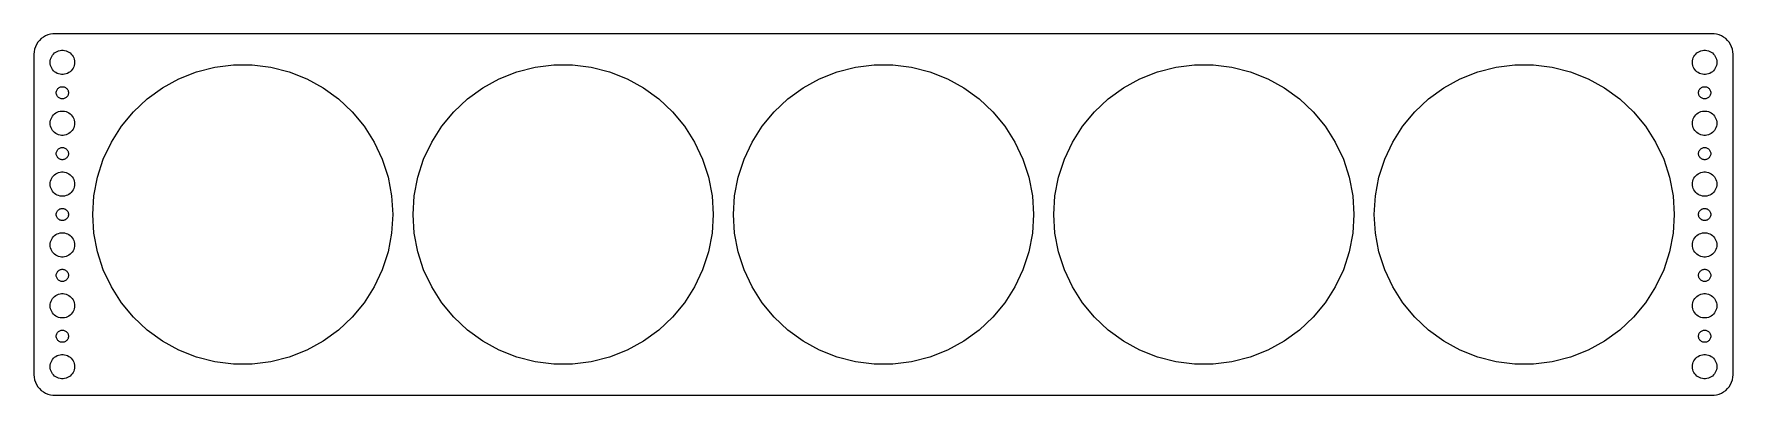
# Model space of a CAD drawing. Header units: metres. Extents: x -210 to 210, y -44 to 44.
import ezdxf

# ---------------------------------------------------------------- set-up
doc = ezdxf.new("R2010")
doc.units = ezdxf.units.M

msp = doc.modelspace()

# ---------------------------------------------------------------- linework, layer by layer
for p, q in [((-208.882, 41.9088), (-209.149, 41.3406)), ((-208.545, 42.4389), (-208.882, 41.9088)), ((-208.145, 42.9227), (-208.545, 42.4389)), ((-207.687, 43.3526), (-208.145, 42.9227)), ((-207.179, 43.7216), (-207.687, 43.3526)), ((-206.629, 44.0241), (-207.179, 43.7216)), ((-206.045, 44.2553), (-206.629, 44.0241)), ((-205.437, 44.4114), (-206.045, 44.2553)), ((-204.814, 44.4901), (-205.437, 44.4114)), ((204.814, 44.4901), (-204.814, 44.4901)), ((205.437, 44.4114), (204.814, 44.4901)), ((206.045, 44.2553), (205.437, 44.4114)), ((206.629, 44.0241), (206.045, 44.2553)), ((207.179, 43.7216), (206.629, 44.0241)), ((207.687, 43.3526), (207.179, 43.7216)), ((208.145, 42.9227), (207.687, 43.3526)), ((208.545, 42.4389), (208.145, 42.9227)), ((208.882, 41.9088), (208.545, 42.4389)), ((209.149, 41.3406), (208.882, 41.9088)), ((-209.461, 40.1267), (-209.5, 39.5)), ((-209.5, 39.5), (-209.5, -39.5)), ((-209.343, 40.7434), (-209.461, 40.1267)), ((-209.149, 41.3406), (-209.343, 40.7434)), ((-205.5, 37.5), (-205.476, 37.876)), ((-205.476, 37.876), (-205.406, 38.2461)), ((-205.406, 38.2461), (-205.289, 38.6044)), ((-205.289, 38.6044), (-205.129, 38.9453)), ((-205.129, 38.9453), (-204.927, 39.2634)), ((-204.927, 39.2634), (-204.687, 39.5536)), ((-204.687, 39.5536), (-204.412, 39.8115)), ((-204.412, 39.8115), (-204.107, 40.033)), ((-204.107, 40.033), (-203.777, 40.2145)), ((-203.777, 40.2145), (-203.427, 40.3532)), ((-203.427, 40.3532), (-203.062, 40.4469)), ((-203.062, 40.4469), (-202.688, 40.4941)), ((-202.688, 40.4941), (-202.312, 40.4941)), ((-202.312, 40.4941), (-201.938, 40.4469)), ((-201.938, 40.4469), (-201.573, 40.3532)), ((-201.573, 40.3532), (-201.223, 40.2145)), ((-201.223, 40.2145), (-200.893, 40.033)), ((-200.893, 40.033), (-200.588, 39.8115)), ((-200.588, 39.8115), (-200.313, 39.5536)), ((-200.313, 39.5536), (-200.073, 39.2634)), ((-200.073, 39.2634), (-199.871, 38.9453)), ((-199.871, 38.9453), (-199.711, 38.6044)), ((-199.711, 38.6044), (-199.594, 38.2461)), ((-199.594, 38.2461), (-199.524, 37.876)), ((-199.524, 37.876), (-199.5, 37.5)), ((199.5, 37.5), (199.524, 37.876)), ((199.524, 37.876), (199.594, 38.2461)), ((199.594, 38.2461), (199.711, 38.6044)), ((199.711, 38.6044), (199.871, 38.9453)), ((199.871, 38.9453), (200.073, 39.2634)), ((200.073, 39.2634), (200.313, 39.5536)), ((200.313, 39.5536), (200.588, 39.8115)), ((200.588, 39.8115), (200.893, 40.033)), ((200.893, 40.033), (201.223, 40.2145)), ((201.223, 40.2145), (201.573, 40.3532)), ((201.573, 40.3532), (201.938, 40.4469)), ((201.938, 40.4469), (202.312, 40.4941)), ((202.312, 40.4941), (202.688, 40.4941)), ((202.688, 40.4941), (203.062, 40.4469)), ((203.062, 40.4469), (203.427, 40.3532)), ((203.427, 40.3532), (203.777, 40.2145)), ((203.777, 40.2145), (204.107, 40.033)), ((204.107, 40.033), (204.412, 39.8115)), ((204.412, 39.8115), (204.687, 39.5536)), ((204.687, 39.5536), (204.927, 39.2634)), ((204.927, 39.2634), (205.129, 38.9453)), ((205.129, 38.9453), (205.289, 38.6044)), ((205.289, 38.6044), (205.406, 38.2461)), ((205.406, 38.2461), (205.476, 37.876)), ((205.476, 37.876), (205.5, 37.5)), ((209.343, 40.7434), (209.149, 41.3406)), ((209.461, 40.1267), (209.343, 40.7434)), ((209.5, 39.5), (209.461, 40.1267)), ((209.5, -39.5), (209.5, 39.5)), ((-205.476, 37.124), (-205.5, 37.5)), ((-205.406, 36.7539), (-205.476, 37.124)), ((-205.289, 36.3956), (-205.406, 36.7539)), ((-205.129, 36.0547), (-205.289, 36.3956)), ((-204.927, 35.7366), (-205.129, 36.0547)), ((-204.687, 35.4464), (-204.927, 35.7366)), ((-204.412, 35.1885), (-204.687, 35.4464)), ((-204.107, 34.967), (-204.412, 35.1885)), ((-203.777, 34.7855), (-204.107, 34.967)), ((-203.427, 34.6468), (-203.777, 34.7855)), ((-203.062, 34.5531), (-203.427, 34.6468)), ((-202.688, 34.5059), (-203.062, 34.5531)), ((-202.312, 34.5059), (-202.688, 34.5059)), ((-201.938, 34.5531), (-202.312, 34.5059)), ((-201.573, 34.6468), (-201.938, 34.5531)), ((-201.223, 34.7855), (-201.573, 34.6468)), ((-200.893, 34.967), (-201.223, 34.7855)), ((-200.588, 35.1885), (-200.893, 34.967)), ((-200.313, 35.4464), (-200.588, 35.1885)), ((-200.073, 35.7366), (-200.313, 35.4464)), ((-199.871, 36.0547), (-200.073, 35.7366)), ((-199.711, 36.3956), (-199.871, 36.0547)), ((-199.594, 36.7539), (-199.711, 36.3956)), ((-199.524, 37.124), (-199.594, 36.7539)), ((-199.5, 37.5), (-199.524, 37.124)), ((-173.754, 33.4786), (-169.434, 35.1891)), ((-169.434, 35.1891), (-164.933, 36.3446)), ((-164.933, 36.3446), (-160.323, 36.927)), ((-160.323, 36.927), (-155.677, 36.927)), ((-155.677, 36.927), (-151.067, 36.3446)), ((-151.067, 36.3446), (-146.566, 35.1891)), ((-146.566, 35.1891), (-142.246, 33.4786)), ((-94.7538, 33.4786), (-90.4336, 35.1891)), ((-90.4336, 35.1891), (-85.9331, 36.3446)), ((-85.9331, 36.3446), (-81.3232, 36.927)), ((-81.3232, 36.927), (-76.6767, 36.927)), ((-76.6767, 36.927), (-72.0669, 36.3446)), ((-72.0669, 36.3446), (-67.5664, 35.1891)), ((-67.5664, 35.1891), (-63.2462, 33.4786)), ((-15.7538, 33.4786), (-11.4336, 35.1891)), ((-11.4336, 35.1891), (-6.93311, 36.3446)), ((-6.93311, 36.3446), (-2.32324, 36.927)), ((-2.32324, 36.927), (2.32324, 36.927)), ((2.32324, 36.927), (6.93311, 36.3446)), ((6.93311, 36.3446), (11.4336, 35.1891)), ((11.4336, 35.1891), (15.7538, 33.4786)), ((63.2462, 33.4786), (67.5664, 35.1891)), ((67.5664, 35.1891), (72.0669, 36.3446)), ((72.0669, 36.3446), (76.6767, 36.927)), ((76.6767, 36.927), (81.3232, 36.927)), ((81.3232, 36.927), (85.9331, 36.3446)), ((85.9331, 36.3446), (90.4336, 35.1891)), ((90.4336, 35.1891), (94.7538, 33.4786)), ((142.246, 33.4786), (146.566, 35.1891)), ((146.566, 35.1891), (151.067, 36.3446)), ((151.067, 36.3446), (155.677, 36.927)), ((155.677, 36.927), (160.323, 36.927)), ((160.323, 36.927), (164.933, 36.3446)), ((164.933, 36.3446), (169.434, 35.1891)), ((169.434, 35.1891), (173.754, 33.4786)), ((199.524, 37.124), (199.5, 37.5)), ((199.594, 36.7539), (199.524, 37.124)), ((199.711, 36.3956), (199.594, 36.7539)), ((199.871, 36.0547), (199.711, 36.3956)), ((200.073, 35.7366), (199.871, 36.0547)), ((200.313, 35.4464), (200.073, 35.7366)), ((200.588, 35.1885), (200.313, 35.4464)), ((200.893, 34.967), (200.588, 35.1885)), ((201.223, 34.7855), (200.893, 34.967)), ((201.573, 34.6468), (201.223, 34.7855)), ((201.938, 34.5531), (201.573, 34.6468)), ((202.312, 34.5059), (201.938, 34.5531)), ((202.688, 34.5059), (202.312, 34.5059)), ((203.062, 34.5531), (202.688, 34.5059)), ((203.427, 34.6468), (203.062, 34.5531)), ((203.777, 34.7855), (203.427, 34.6468)), ((204.107, 34.967), (203.777, 34.7855)), ((204.412, 35.1885), (204.107, 34.967)), ((204.687, 35.4464), (204.412, 35.1885)), ((204.927, 35.7366), (204.687, 35.4464)), ((205.129, 36.0547), (204.927, 35.7366)), ((205.289, 36.3956), (205.129, 36.0547)), ((205.406, 36.7539), (205.289, 36.3956)), ((205.476, 37.124), (205.406, 36.7539)), ((205.5, 37.5), (205.476, 37.124)), ((-204, 30), (-203.988, 30.188)), ((-203.988, 29.812), (-204, 30)), ((-203.988, 30.188), (-203.953, 30.373)), ((-203.953, 29.627), (-203.988, 29.812)), ((-203.953, 30.373), (-203.895, 30.5522)), ((-203.895, 29.4478), (-203.953, 29.627)), ((-203.895, 30.5522), (-203.814, 30.7226)), ((-203.814, 29.2774), (-203.895, 29.4478)), ((-203.814, 30.7226), (-203.714, 30.8817)), ((-203.714, 30.8817), (-203.593, 31.0268)), ((-203.593, 31.0268), (-203.456, 31.1558)), ((-203.456, 31.1558), (-203.304, 31.2665)), ((-203.304, 31.2665), (-203.139, 31.3572)), ((-203.139, 31.3572), (-202.964, 31.4266)), ((-202.964, 31.4266), (-202.781, 31.4734)), ((-202.781, 31.4734), (-202.594, 31.497)), ((-202.594, 31.497), (-202.406, 31.497)), ((-202.406, 31.497), (-202.219, 31.4734)), ((-202.219, 31.4734), (-202.036, 31.4266)), ((-202.036, 31.4266), (-201.861, 31.3572)), ((-201.861, 31.3572), (-201.696, 31.2665)), ((-201.696, 31.2665), (-201.544, 31.1558)), ((-201.544, 31.1558), (-201.407, 31.0268)), ((-201.407, 31.0268), (-201.286, 30.8817)), ((-201.286, 30.8817), (-201.186, 30.7226)), ((-201.186, 30.7226), (-201.105, 30.5522)), ((-201.105, 29.4478), (-201.186, 29.2774)), ((-201.105, 30.5522), (-201.047, 30.373)), ((-201.047, 29.627), (-201.105, 29.4478)), ((-201.047, 30.373), (-201.012, 30.188)), ((-201.012, 29.812), (-201.047, 29.627)), ((-201.012, 30.188), (-201, 30)), ((-201, 30), (-201.012, 29.812)), ((-181.585, 28.509), (-177.826, 31.2401)), ((-177.826, 31.2401), (-173.754, 33.4786)), ((-142.246, 33.4786), (-138.174, 31.2401)), ((-138.174, 31.2401), (-134.415, 28.509)), ((-102.585, 28.509), (-98.8256, 31.2401)), ((-98.8256, 31.2401), (-94.7538, 33.4786)), ((-63.2462, 33.4786), (-59.1744, 31.2401)), ((-59.1744, 31.2401), (-55.4153, 28.509)), ((-23.5847, 28.509), (-19.8256, 31.2401)), ((-19.8256, 31.2401), (-15.7538, 33.4786)), ((15.7538, 33.4786), (19.8256, 31.2401)), ((19.8256, 31.2401), (23.5847, 28.509)), ((55.4153, 28.509), (59.1744, 31.2401)), ((59.1744, 31.2401), (63.2462, 33.4786)), ((94.7538, 33.4786), (98.8256, 31.2401)), ((98.8256, 31.2401), (102.585, 28.509)), ((134.415, 28.509), (138.174, 31.2401)), ((138.174, 31.2401), (142.246, 33.4786)), ((173.754, 33.4786), (177.826, 31.2401)), ((177.826, 31.2401), (181.585, 28.509)), ((201, 30), (201.012, 30.188)), ((201.012, 29.812), (201, 30)), ((201.012, 30.188), (201.047, 30.373)), ((201.047, 29.627), (201.012, 29.812)), ((201.047, 30.373), (201.105, 30.5522)), ((201.105, 29.4478), (201.047, 29.627)), ((201.105, 30.5522), (201.186, 30.7226)), ((201.186, 29.2774), (201.105, 29.4478)), ((201.186, 30.7226), (201.286, 30.8817)), ((201.286, 30.8817), (201.407, 31.0268)), ((201.407, 31.0268), (201.544, 31.1558)), ((201.544, 31.1558), (201.696, 31.2665)), ((201.696, 31.2665), (201.861, 31.3572)), ((201.861, 31.3572), (202.036, 31.4266)), ((202.036, 31.4266), (202.219, 31.4734)), ((202.219, 31.4734), (202.406, 31.497)), ((202.406, 31.497), (202.594, 31.497)), ((202.594, 31.497), (202.781, 31.4734)), ((202.781, 31.4734), (202.964, 31.4266)), ((202.964, 31.4266), (203.139, 31.3572)), ((203.139, 31.3572), (203.304, 31.2665)), ((203.304, 31.2665), (203.456, 31.1558)), ((203.456, 31.1558), (203.593, 31.0268)), ((203.593, 31.0268), (203.714, 30.8817)), ((203.714, 30.8817), (203.814, 30.7226)), ((203.814, 30.7226), (203.895, 30.5522)), ((203.895, 29.4478), (203.814, 29.2774)), ((203.895, 30.5522), (203.953, 30.373)), ((203.953, 29.627), (203.895, 29.4478)), ((203.953, 30.373), (203.988, 30.188)), ((203.988, 29.812), (203.953, 29.627)), ((203.988, 30.188), (204, 30)), ((204, 30), (203.988, 29.812)), ((-204.107, 25.033), (-203.777, 25.2145)), ((-203.714, 29.1183), (-203.814, 29.2774)), ((-203.777, 25.2145), (-203.427, 25.3532)), ((-203.593, 28.9732), (-203.714, 29.1183)), ((-203.456, 28.8442), (-203.593, 28.9732)), ((-203.304, 28.7335), (-203.456, 28.8442)), ((-203.427, 25.3532), (-203.062, 25.4469)), ((-203.139, 28.6427), (-203.304, 28.7335)), ((-202.964, 28.5734), (-203.139, 28.6427)), ((-203.062, 25.4469), (-202.688, 25.4941)), ((-202.781, 28.5266), (-202.964, 28.5734)), ((-202.594, 28.503), (-202.781, 28.5266)), ((-202.688, 25.4941), (-202.312, 25.4941)), ((-202.406, 28.503), (-202.594, 28.503)), ((-202.219, 28.5266), (-202.406, 28.503)), ((-202.312, 25.4941), (-201.938, 25.4469)), ((-202.036, 28.5734), (-202.219, 28.5266)), ((-201.861, 28.6427), (-202.036, 28.5734)), ((-201.938, 25.4469), (-201.573, 25.3532)), ((-201.696, 28.7335), (-201.861, 28.6427)), ((-201.544, 28.8442), (-201.696, 28.7335)), ((-201.573, 25.3532), (-201.223, 25.2145)), ((-201.407, 28.9732), (-201.544, 28.8442)), ((-201.286, 29.1183), (-201.407, 28.9732)), ((-201.186, 29.2774), (-201.286, 29.1183)), ((-201.223, 25.2145), (-200.893, 25.033)), ((-187.934, 21.748), (-184.972, 25.3282)), ((-184.972, 25.3282), (-181.585, 28.509)), ((-134.415, 28.509), (-131.028, 25.3282)), ((-131.028, 25.3282), (-128.066, 21.748)), ((-108.934, 21.748), (-105.972, 25.3282)), ((-105.972, 25.3282), (-102.585, 28.509)), ((-55.4153, 28.509), (-52.0282, 25.3282)), ((-52.0282, 25.3282), (-49.0664, 21.748)), ((-29.9336, 21.748), (-26.9718, 25.3282)), ((-26.9718, 25.3282), (-23.5847, 28.509)), ((23.5847, 28.509), (26.9718, 25.3282)), ((26.9718, 25.3282), (29.9336, 21.748)), ((49.0664, 21.748), (52.0282, 25.3282)), ((52.0282, 25.3282), (55.4153, 28.509)), ((102.585, 28.509), (105.972, 25.3282)), ((105.972, 25.3282), (108.934, 21.748)), ((128.066, 21.748), (131.028, 25.3282)), ((131.028, 25.3282), (134.415, 28.509)), ((181.585, 28.509), (184.972, 25.3282)), ((184.972, 25.3282), (187.934, 21.748)), ((200.893, 25.033), (201.223, 25.2145)), ((201.286, 29.1183), (201.186, 29.2774)), ((201.223, 25.2145), (201.573, 25.3532)), ((201.407, 28.9732), (201.286, 29.1183)), ((201.544, 28.8442), (201.407, 28.9732)), ((201.696, 28.7335), (201.544, 28.8442)), ((201.573, 25.3532), (201.938, 25.4469)), ((201.861, 28.6427), (201.696, 28.7335)), ((202.036, 28.5734), (201.861, 28.6427)), ((201.938, 25.4469), (202.312, 25.4941)), ((202.219, 28.5266), (202.036, 28.5734)), ((202.406, 28.503), (202.219, 28.5266)), ((202.312, 25.4941), (202.688, 25.4941)), ((202.594, 28.503), (202.406, 28.503)), ((202.781, 28.5266), (202.594, 28.503)), ((202.688, 25.4941), (203.062, 25.4469)), ((202.964, 28.5734), (202.781, 28.5266)), ((203.139, 28.6427), (202.964, 28.5734)), ((203.062, 25.4469), (203.427, 25.3532)), ((203.304, 28.7335), (203.139, 28.6427)), ((203.456, 28.8442), (203.304, 28.7335)), ((203.427, 25.3532), (203.777, 25.2145)), ((203.593, 28.9732), (203.456, 28.8442)), ((203.714, 29.1183), (203.593, 28.9732)), ((203.814, 29.2774), (203.714, 29.1183)), ((203.777, 25.2145), (204.107, 25.033)), ((-205.5, 22.5), (-205.476, 22.876)), ((-205.476, 22.124), (-205.5, 22.5)), ((-205.476, 22.876), (-205.406, 23.2461)), ((-205.406, 21.7539), (-205.476, 22.124)), ((-205.406, 23.2461), (-205.289, 23.6044)), ((-205.289, 21.3956), (-205.406, 21.7539)), ((-205.289, 23.6044), (-205.129, 23.9453)), ((-205.129, 21.0547), (-205.289, 21.3956)), ((-205.129, 23.9453), (-204.927, 24.2634)), ((-204.927, 20.7366), (-205.129, 21.0547)), ((-204.927, 24.2634), (-204.687, 24.5536)), ((-204.687, 24.5536), (-204.412, 24.8115)), ((-204.412, 24.8115), (-204.107, 25.033)), ((-200.893, 25.033), (-200.588, 24.8115)), ((-200.588, 24.8115), (-200.313, 24.5536)), ((-200.313, 24.5536), (-200.073, 24.2634)), ((-200.073, 24.2634), (-199.871, 23.9453)), ((-199.871, 21.0547), (-200.073, 20.7366)), ((-199.871, 23.9453), (-199.711, 23.6044)), ((-199.711, 21.3956), (-199.871, 21.0547)), ((-199.711, 23.6044), (-199.594, 23.2461)), ((-199.594, 21.7539), (-199.711, 21.3956)), ((-199.594, 23.2461), (-199.524, 22.876)), ((-199.524, 22.124), (-199.594, 21.7539)), ((-199.524, 22.876), (-199.5, 22.5)), ((-199.5, 22.5), (-199.524, 22.124)), ((-190.423, 17.8249), (-187.934, 21.748)), ((-128.066, 21.748), (-125.577, 17.8249)), ((-111.423, 17.8249), (-108.934, 21.748)), ((-49.0664, 21.748), (-46.5766, 17.8249)), ((-32.4233, 17.8249), (-29.9336, 21.748)), ((29.9336, 21.748), (32.4233, 17.8249)), ((46.5766, 17.8249), (49.0664, 21.748)), ((108.934, 21.748), (111.423, 17.8249)), ((125.577, 17.8249), (128.066, 21.748)), ((187.934, 21.748), (190.423, 17.8249)), ((199.5, 22.5), (199.524, 22.876)), ((199.524, 22.124), (199.5, 22.5)), ((199.524, 22.876), (199.594, 23.2461)), ((199.594, 21.7539), (199.524, 22.124)), ((199.594, 23.2461), (199.711, 23.6044)), ((199.711, 21.3956), (199.594, 21.7539)), ((199.711, 23.6044), (199.871, 23.9453)), ((199.871, 21.0547), (199.711, 21.3956)), ((199.871, 23.9453), (200.073, 24.2634)), ((200.073, 20.7366), (199.871, 21.0547)), ((200.073, 24.2634), (200.313, 24.5536)), ((200.313, 24.5536), (200.588, 24.8115)), ((200.588, 24.8115), (200.893, 25.033)), ((204.107, 25.033), (204.412, 24.8115)), ((204.412, 24.8115), (204.687, 24.5536)), ((204.687, 24.5536), (204.927, 24.2634)), ((204.927, 24.2634), (205.129, 23.9453)), ((205.129, 21.0547), (204.927, 20.7366)), ((205.129, 23.9453), (205.289, 23.6044)), ((205.289, 21.3956), (205.129, 21.0547)), ((205.289, 23.6044), (205.406, 23.2461)), ((205.406, 21.7539), (205.289, 21.3956)), ((205.406, 23.2461), (205.476, 22.876)), ((205.476, 22.124), (205.406, 21.7539)), ((205.476, 22.876), (205.5, 22.5)), ((205.5, 22.5), (205.476, 22.124)), ((-204.687, 20.4464), (-204.927, 20.7366)), ((-204.412, 20.1884), (-204.687, 20.4464)), ((-204.107, 19.967), (-204.412, 20.1884)), ((-203.777, 19.7855), (-204.107, 19.967)), ((-203.427, 19.6468), (-203.777, 19.7855)), ((-203.062, 19.5531), (-203.427, 19.6468)), ((-202.688, 19.5059), (-203.062, 19.5531)), ((-202.312, 19.5059), (-202.688, 19.5059)), ((-201.938, 19.5531), (-202.312, 19.5059)), ((-201.573, 19.6468), (-201.938, 19.5531)), ((-201.223, 19.7855), (-201.573, 19.6468)), ((-200.893, 19.967), (-201.223, 19.7855)), ((-200.588, 20.1884), (-200.893, 19.967)), ((-200.313, 20.4464), (-200.588, 20.1884)), ((-200.073, 20.7366), (-200.313, 20.4464)), ((-192.402, 13.6206), (-190.423, 17.8249)), ((-125.577, 17.8249), (-123.598, 13.6206)), ((-113.402, 13.6206), (-111.423, 17.8249)), ((-46.5766, 17.8249), (-44.5983, 13.6206)), ((-34.4017, 13.6206), (-32.4233, 17.8249)), ((32.4233, 17.8249), (34.4017, 13.6206)), ((44.5983, 13.6206), (46.5766, 17.8249)), ((111.423, 17.8249), (113.402, 13.6206)), ((123.598, 13.6206), (125.577, 17.8249)), ((190.423, 17.8249), (192.402, 13.6206)), ((200.313, 20.4464), (200.073, 20.7366)), ((200.588, 20.1884), (200.313, 20.4464)), ((200.893, 19.967), (200.588, 20.1884)), ((201.223, 19.7855), (200.893, 19.967)), ((201.573, 19.6468), (201.223, 19.7855)), ((201.938, 19.5531), (201.573, 19.6468)), ((202.312, 19.5059), (201.938, 19.5531)), ((202.688, 19.5059), (202.312, 19.5059)), ((203.062, 19.5531), (202.688, 19.5059)), ((203.427, 19.6468), (203.062, 19.5531)), ((203.777, 19.7855), (203.427, 19.6468)), ((204.107, 19.967), (203.777, 19.7855)), ((204.412, 20.1884), (204.107, 19.967)), ((204.687, 20.4464), (204.412, 20.1884)), ((204.927, 20.7366), (204.687, 20.4464)), ((-204, 15), (-203.988, 15.188)), ((-203.988, 14.812), (-204, 15)), ((-203.988, 15.188), (-203.953, 15.373)), ((-203.953, 14.627), (-203.988, 14.812)), ((-203.953, 15.373), (-203.895, 15.5522)), ((-203.895, 14.4478), (-203.953, 14.627)), ((-203.895, 15.5522), (-203.814, 15.7226)), ((-203.814, 14.2774), (-203.895, 14.4478)), ((-203.814, 15.7226), (-203.714, 15.8817)), ((-203.714, 14.1183), (-203.814, 14.2774)), ((-203.714, 15.8817), (-203.593, 16.0268)), ((-203.593, 13.9732), (-203.714, 14.1183)), ((-203.593, 16.0268), (-203.456, 16.1558)), ((-203.456, 13.8442), (-203.593, 13.9732)), ((-203.456, 16.1558), (-203.304, 16.2665)), ((-203.304, 13.7335), (-203.456, 13.8442)), ((-203.304, 16.2665), (-203.139, 16.3572)), ((-203.139, 13.6427), (-203.304, 13.7335)), ((-203.139, 16.3572), (-202.964, 16.4266)), ((-202.964, 13.5734), (-203.139, 13.6427)), ((-202.964, 16.4266), (-202.781, 16.4734)), ((-202.781, 13.5266), (-202.964, 13.5734)), ((-202.781, 16.4734), (-202.594, 16.497)), ((-202.594, 13.5029), (-202.781, 13.5266)), ((-202.594, 16.497), (-202.406, 16.497)), ((-202.406, 13.5029), (-202.594, 13.5029)), ((-202.406, 16.497), (-202.219, 16.4734)), ((-202.219, 13.5266), (-202.406, 13.5029)), ((-202.219, 16.4734), (-202.036, 16.4266)), ((-202.036, 13.5734), (-202.219, 13.5266)), ((-202.036, 16.4266), (-201.861, 16.3572)), ((-201.861, 13.6427), (-202.036, 13.5734)), ((-201.861, 16.3572), (-201.696, 16.2665)), ((-201.696, 13.7335), (-201.861, 13.6427)), ((-201.696, 16.2665), (-201.544, 16.1558)), ((-201.544, 13.8442), (-201.696, 13.7335)), ((-201.544, 16.1558), (-201.407, 16.0268)), ((-201.407, 13.9732), (-201.544, 13.8442)), ((-201.407, 16.0268), (-201.286, 15.8817)), ((-201.286, 14.1183), (-201.407, 13.9732)), ((-201.286, 15.8817), (-201.186, 15.7226)), ((-201.186, 14.2774), (-201.286, 14.1183)), ((-201.186, 15.7226), (-201.105, 15.5522)), ((-201.105, 14.4478), (-201.186, 14.2774)), ((-201.105, 15.5522), (-201.047, 15.373)), ((-201.047, 14.627), (-201.105, 14.4478)), ((-201.047, 15.373), (-201.012, 15.188)), ((-201.012, 14.812), (-201.047, 14.627)), ((-201.012, 15.188), (-201, 15)), ((-201, 15), (-201.012, 14.812)), ((-193.838, 9.20152), (-192.402, 13.6206)), ((-123.598, 13.6206), (-122.162, 9.20152)), ((-114.838, 9.20152), (-113.402, 13.6206)), ((-44.5983, 13.6206), (-43.1624, 9.20152)), ((-35.8376, 9.20152), (-34.4017, 13.6206)), ((34.4017, 13.6206), (35.8376, 9.20152)), ((43.1624, 9.20152), (44.5983, 13.6206)), ((113.402, 13.6206), (114.838, 9.20152)), ((122.162, 9.20152), (123.598, 13.6206)), ((192.402, 13.6206), (193.838, 9.20152)), ((201, 15), (201.012, 15.188)), ((201.012, 14.812), (201, 15)), ((201.012, 15.188), (201.047, 15.373)), ((201.047, 14.627), (201.012, 14.812)), ((201.047, 15.373), (201.105, 15.5522)), ((201.105, 14.4478), (201.047, 14.627)), ((201.105, 15.5522), (201.186, 15.7226)), ((201.186, 14.2774), (201.105, 14.4478)), ((201.186, 15.7226), (201.286, 15.8817)), ((201.286, 14.1183), (201.186, 14.2774)), ((201.286, 15.8817), (201.407, 16.0268)), ((201.407, 13.9732), (201.286, 14.1183)), ((201.407, 16.0268), (201.544, 16.1558)), ((201.544, 13.8442), (201.407, 13.9732)), ((201.544, 16.1558), (201.696, 16.2665)), ((201.696, 13.7335), (201.544, 13.8442)), ((201.696, 16.2665), (201.861, 16.3572)), ((201.861, 13.6427), (201.696, 13.7335)), ((201.861, 16.3572), (202.036, 16.4266)), ((202.036, 13.5734), (201.861, 13.6427)), ((202.036, 16.4266), (202.219, 16.4734)), ((202.219, 13.5266), (202.036, 13.5734)), ((202.219, 16.4734), (202.406, 16.497)), ((202.406, 13.5029), (202.219, 13.5266)), ((202.406, 16.497), (202.594, 16.497)), ((202.594, 13.5029), (202.406, 13.5029)), ((202.594, 16.497), (202.781, 16.4734)), ((202.781, 13.5266), (202.594, 13.5029)), ((202.781, 16.4734), (202.964, 16.4266)), ((202.964, 13.5734), (202.781, 13.5266)), ((202.964, 16.4266), (203.139, 16.3572)), ((203.139, 13.6427), (202.964, 13.5734)), ((203.139, 16.3572), (203.304, 16.2665)), ((203.304, 13.7335), (203.139, 13.6427)), ((203.304, 16.2665), (203.456, 16.1558)), ((203.456, 13.8442), (203.304, 13.7335)), ((203.456, 16.1558), (203.593, 16.0268)), ((203.593, 13.9732), (203.456, 13.8442)), ((203.593, 16.0268), (203.714, 15.8817)), ((203.714, 14.1183), (203.593, 13.9732)), ((203.714, 15.8817), (203.814, 15.7226)), ((203.814, 14.2774), (203.714, 14.1183)), ((203.814, 15.7226), (203.895, 15.5522)), ((203.895, 14.4478), (203.814, 14.2774)), ((203.895, 15.5522), (203.953, 15.373)), ((203.953, 14.627), (203.895, 14.4478)), ((203.953, 15.373), (203.988, 15.188)), ((203.988, 14.812), (203.953, 14.627)), ((203.988, 15.188), (204, 15)), ((204, 15), (203.988, 14.812)), ((-205.406, 8.24606), (-205.289, 8.60437)), ((-205.289, 8.60437), (-205.129, 8.94525)), ((-205.129, 8.94525), (-204.927, 9.26335)), ((-204.927, 9.26335), (-204.687, 9.55363)), ((-204.687, 9.55363), (-204.412, 9.81154)), ((-204.412, 9.81154), (-204.107, 10.033)), ((-204.107, 10.033), (-203.777, 10.2145)), ((-203.777, 10.2145), (-203.427, 10.3532)), ((-203.427, 10.3532), (-203.062, 10.4469)), ((-203.062, 10.4469), (-202.688, 10.4941)), ((-202.688, 10.4941), (-202.312, 10.4941)), ((-202.312, 10.4941), (-201.938, 10.4469)), ((-201.938, 10.4469), (-201.573, 10.3532)), ((-201.573, 10.3532), (-201.223, 10.2145)), ((-201.223, 10.2145), (-200.893, 10.033)), ((-200.893, 10.033), (-200.588, 9.81154)), ((-200.588, 9.81154), (-200.313, 9.55363)), ((-200.313, 9.55363), (-200.073, 9.26335)), ((-200.073, 9.26335), (-199.871, 8.94525)), ((-199.871, 8.94525), (-199.711, 8.60437)), ((-199.711, 8.60437), (-199.594, 8.24606)), ((-194.708, 4.63733), (-193.838, 9.20152)), ((-122.162, 9.20152), (-121.292, 4.63733)), ((-115.708, 4.63733), (-114.838, 9.20152)), ((-43.1624, 9.20152), (-42.2917, 4.63733)), ((-36.7082, 4.63733), (-35.8376, 9.20152)), ((35.8376, 9.20152), (36.7082, 4.63733)), ((42.2917, 4.63733), (43.1624, 9.20152)), ((114.838, 9.20152), (115.708, 4.63733)), ((121.292, 4.63733), (122.162, 9.20152)), ((193.838, 9.20152), (194.708, 4.63733)), ((199.594, 8.24606), (199.711, 8.60437)), ((199.711, 8.60437), (199.871, 8.94525)), ((199.871, 8.94525), (200.073, 9.26335)), ((200.073, 9.26335), (200.313, 9.55363)), ((200.313, 9.55363), (200.588, 9.81154)), ((200.588, 9.81154), (200.893, 10.033)), ((200.893, 10.033), (201.223, 10.2145)), ((201.223, 10.2145), (201.573, 10.3532)), ((201.573, 10.3532), (201.938, 10.4469)), ((201.938, 10.4469), (202.312, 10.4941)), ((202.312, 10.4941), (202.688, 10.4941)), ((202.688, 10.4941), (203.062, 10.4469)), ((203.062, 10.4469), (203.427, 10.3532)), ((203.427, 10.3532), (203.777, 10.2145)), ((203.777, 10.2145), (204.107, 10.033)), ((204.107, 10.033), (204.412, 9.81154)), ((204.412, 9.81154), (204.687, 9.55363)), ((204.687, 9.55363), (204.927, 9.26335)), ((204.927, 9.26335), (205.129, 8.94525)), ((205.129, 8.94525), (205.289, 8.60437)), ((205.289, 8.60437), (205.406, 8.24606)), ((-205.5, 7.5), (-205.476, 7.87599)), ((-205.476, 7.12399), (-205.5, 7.5)), ((-205.476, 7.87599), (-205.406, 8.24606)), ((-205.406, 6.75392), (-205.476, 7.12399)), ((-205.289, 6.39561), (-205.406, 6.75392)), ((-205.129, 6.05473), (-205.289, 6.39561)), ((-204.927, 5.73663), (-205.129, 6.05473)), ((-204.687, 5.44635), (-204.927, 5.73663)), ((-204.412, 5.18845), (-204.687, 5.44635)), ((-204.107, 4.96701), (-204.412, 5.18845)), ((-203.777, 4.78551), (-204.107, 4.96701)), ((-203.427, 4.64682), (-203.777, 4.78551)), ((-203.062, 4.55313), (-203.427, 4.64682)), ((-202.688, 4.50591), (-203.062, 4.55313)), ((-202.312, 4.50591), (-202.688, 4.50591)), ((-201.938, 4.55313), (-202.312, 4.50591)), ((-201.573, 4.64682), (-201.938, 4.55313)), ((-201.223, 4.78551), (-201.573, 4.64682)), ((-200.893, 4.96701), (-201.223, 4.78551)), ((-200.588, 5.18845), (-200.893, 4.96701)), ((-200.313, 5.44635), (-200.588, 5.18845)), ((-200.073, 5.73663), (-200.313, 5.44635)), ((-199.871, 6.05473), (-200.073, 5.73663)), ((-199.711, 6.39561), (-199.871, 6.05473)), ((-199.594, 6.75392), (-199.711, 6.39561)), ((-199.594, 8.24606), (-199.524, 7.87599)), ((-199.524, 7.12399), (-199.594, 6.75392)), ((-199.524, 7.87599), (-199.5, 7.5)), ((-199.5, 7.5), (-199.524, 7.12399)), ((-195, 0), (-194.708, 4.63733)), ((-121.292, 4.63733), (-121, 0)), ((-116, 0), (-115.708, 4.63733)), ((-42.2917, 4.63733), (-42, 0)), ((-37, 0), (-36.7082, 4.63733)), ((36.7082, 4.63733), (37, 0)), ((42, 0), (42.2917, 4.63733)), ((115.708, 4.63733), (116, 0)), ((121, 0), (121.292, 4.63733)), ((194.708, 4.63733), (195, 0)), ((199.5, 7.5), (199.524, 7.87599)), ((199.524, 7.12399), (199.5, 7.5)), ((199.524, 7.87599), (199.594, 8.24606)), ((199.594, 6.75392), (199.524, 7.12399)), ((199.711, 6.39561), (199.594, 6.75392)), ((199.871, 6.05473), (199.711, 6.39561)), ((200.073, 5.73663), (199.871, 6.05473)), ((200.313, 5.44635), (200.073, 5.73663)), ((200.588, 5.18845), (200.313, 5.44635)), ((200.893, 4.96701), (200.588, 5.18845)), ((201.223, 4.78551), (200.893, 4.96701)), ((201.573, 4.64682), (201.223, 4.78551)), ((201.938, 4.55313), (201.573, 4.64682)), ((202.312, 4.50591), (201.938, 4.55313)), ((202.688, 4.50591), (202.312, 4.50591)), ((203.062, 4.55313), (202.688, 4.50591)), ((203.427, 4.64682), (203.062, 4.55313)), ((203.777, 4.78551), (203.427, 4.64682)), ((204.107, 4.96701), (203.777, 4.78551)), ((204.412, 5.18845), (204.107, 4.96701)), ((204.687, 5.44635), (204.412, 5.18845)), ((204.927, 5.73663), (204.687, 5.44635)), ((205.129, 6.05473), (204.927, 5.73663)), ((205.289, 6.39561), (205.129, 6.05473)), ((205.406, 6.75392), (205.289, 6.39561)), ((205.406, 8.24606), (205.476, 7.87599)), ((205.476, 7.12399), (205.406, 6.75392)), ((205.476, 7.87599), (205.5, 7.5)), ((205.5, 7.5), (205.476, 7.12399)), ((-204, 0), (-203.988, 0.18799)), ((-203.988, -0.18799), (-204, 0)), ((-203.988, 0.18799), (-203.953, 0.37303)), ((-203.953, 0.37303), (-203.895, 0.55219)), ((-203.895, 0.55219), (-203.814, 0.72263)), ((-203.814, 0.72263), (-203.714, 0.88167)), ((-203.714, 0.88167), (-203.593, 1.02681)), ((-203.593, 1.02681), (-203.456, 1.15576)), ((-203.456, 1.15576), (-203.304, 1.26648)), ((-203.304, 1.26648), (-203.139, 1.35724)), ((-203.139, 1.35724), (-202.964, 1.42657)), ((-202.964, 1.42657), (-202.781, 1.47342)), ((-202.781, 1.47342), (-202.594, 1.49704)), ((-202.594, 1.49704), (-202.406, 1.49704)), ((-202.406, 1.49704), (-202.219, 1.47342)), ((-202.219, 1.47342), (-202.036, 1.42657)), ((-202.036, 1.42657), (-201.861, 1.35724)), ((-201.861, 1.35724), (-201.696, 1.26648)), ((-201.696, 1.26648), (-201.544, 1.15576)), ((-201.544, 1.15576), (-201.407, 1.02681)), ((-201.407, 1.02681), (-201.286, 0.88167)), ((-201.286, 0.88167), (-201.186, 0.72263)), ((-201.186, 0.72263), (-201.105, 0.55219)), ((-201.105, 0.55219), (-201.047, 0.37303)), ((-201.047, 0.37303), (-201.012, 0.18799)), ((-201.012, 0.18799), (-201, 0)), ((-201, 0), (-201.012, -0.18799)), ((-194.708, -4.63733), (-195, 0)), ((-121, 0), (-121.292, -4.63733)), ((-115.708, -4.63733), (-116, 0)), ((-42, 0), (-42.2917, -4.63733)), ((-36.7082, -4.63733), (-37, 0)), ((37, 0), (36.7082, -4.63733)), ((42.2917, -4.63733), (42, 0)), ((116, 0), (115.708, -4.63733)), ((121.292, -4.63733), (121, 0)), ((195, 0), (194.708, -4.63733)), ((201, 0), (201.012, 0.18799)), ((201.012, -0.18799), (201, 0)), ((201.012, 0.18799), (201.047, 0.37303)), ((201.047, 0.37303), (201.105, 0.55219)), ((201.105, 0.55219), (201.186, 0.72263)), ((201.186, 0.72263), (201.286, 0.88167)), ((201.286, 0.88167), (201.407, 1.02681)), ((201.407, 1.02681), (201.544, 1.15576)), ((201.544, 1.15576), (201.696, 1.26648)), ((201.696, 1.26648), (201.861, 1.35724)), ((201.861, 1.35724), (202.036, 1.42657)), ((202.036, 1.42657), (202.219, 1.47342)), ((202.219, 1.47342), (202.406, 1.49704)), ((202.406, 1.49704), (202.594, 1.49704)), ((202.594, 1.49704), (202.781, 1.47342)), ((202.781, 1.47342), (202.964, 1.42657)), ((202.964, 1.42657), (203.139, 1.35724)), ((203.139, 1.35724), (203.304, 1.26648)), ((203.304, 1.26648), (203.456, 1.15576)), ((203.456, 1.15576), (203.593, 1.02681)), ((203.593, 1.02681), (203.714, 0.88167)), ((203.714, 0.88167), (203.814, 0.72263)), ((203.814, 0.72263), (203.895, 0.55219)), ((203.895, 0.55219), (203.953, 0.37303)), ((203.953, 0.37303), (203.988, 0.18799)), ((203.988, 0.18799), (204, 0)), ((204, 0), (203.988, -0.18799)), ((-203.953, -0.37303), (-203.988, -0.18799)), ((-203.895, -0.55219), (-203.953, -0.37303)), ((-203.814, -0.72263), (-203.895, -0.55219)), ((-203.714, -0.88167), (-203.814, -0.72263)), ((-203.593, -1.02681), (-203.714, -0.88167)), ((-203.456, -1.15576), (-203.593, -1.02681)), ((-203.304, -1.26648), (-203.456, -1.15576)), ((-203.139, -1.35724), (-203.304, -1.26648)), ((-202.964, -1.42657), (-203.139, -1.35724)), ((-202.781, -1.47342), (-202.964, -1.42657)), ((-202.594, -1.49704), (-202.781, -1.47342)), ((-202.406, -1.49704), (-202.594, -1.49704)), ((-202.219, -1.47342), (-202.406, -1.49704)), ((-202.036, -1.42657), (-202.219, -1.47342)), ((-201.861, -1.35724), (-202.036, -1.42657)), ((-201.696, -1.26648), (-201.861, -1.35724)), ((-201.544, -1.15576), (-201.696, -1.26648)), ((-201.407, -1.02681), (-201.544, -1.15576)), ((-201.286, -0.88167), (-201.407, -1.02681)), ((-201.186, -0.72263), (-201.286, -0.88167)), ((-201.105, -0.55219), (-201.186, -0.72263)), ((-201.047, -0.37303), (-201.105, -0.55219)), ((-201.012, -0.18799), (-201.047, -0.37303)), ((201.047, -0.37303), (201.012, -0.18799)), ((201.105, -0.55219), (201.047, -0.37303)), ((201.186, -0.72263), (201.105, -0.55219)), ((201.286, -0.88167), (201.186, -0.72263)), ((201.407, -1.02681), (201.286, -0.88167)), ((201.544, -1.15576), (201.407, -1.02681)), ((201.696, -1.26648), (201.544, -1.15576)), ((201.861, -1.35724), (201.696, -1.26648)), ((202.036, -1.42657), (201.861, -1.35724)), ((202.219, -1.47342), (202.036, -1.42657)), ((202.406, -1.49704), (202.219, -1.47342)), ((202.594, -1.49704), (202.406, -1.49704)), ((202.781, -1.47342), (202.594, -1.49704)), ((202.964, -1.42657), (202.781, -1.47342)), ((203.139, -1.35724), (202.964, -1.42657)), ((203.304, -1.26648), (203.139, -1.35724)), ((203.456, -1.15576), (203.304, -1.26648)), ((203.593, -1.02681), (203.456, -1.15576)), ((203.714, -0.88167), (203.593, -1.02681)), ((203.814, -0.72263), (203.714, -0.88167)), ((203.895, -0.55219), (203.814, -0.72263)), ((203.953, -0.37303), (203.895, -0.55219)), ((203.988, -0.18799), (203.953, -0.37303)), ((-205.5, -7.5), (-205.476, -7.12399)), ((-205.476, -7.87599), (-205.5, -7.5)), ((-205.476, -7.12399), (-205.406, -6.75392)), ((-205.406, -8.24606), (-205.476, -7.87599)), ((-205.406, -6.75392), (-205.289, -6.39561)), ((-205.289, -8.60437), (-205.406, -8.24606)), ((-205.289, -6.39561), (-205.129, -6.05473)), ((-205.129, -6.05473), (-204.927, -5.73663)), ((-204.927, -5.73663), (-204.687, -5.44635)), ((-204.687, -5.44635), (-204.412, -5.18845)), ((-204.412, -5.18845), (-204.107, -4.96701)), ((-204.107, -4.96701), (-203.777, -4.78551)), ((-203.777, -4.78551), (-203.427, -4.64682)), ((-203.427, -4.64682), (-203.062, -4.55313)), ((-203.062, -4.55313), (-202.688, -4.50591)), ((-202.688, -4.50591), (-202.312, -4.50591)), ((-202.312, -4.50591), (-201.938, -4.55313)), ((-201.938, -4.55313), (-201.573, -4.64682)), ((-201.573, -4.64682), (-201.223, -4.78551)), ((-201.223, -4.78551), (-200.893, -4.96701)), ((-200.893, -4.96701), (-200.588, -5.18845)), ((-200.588, -5.18845), (-200.313, -5.44635)), ((-200.313, -5.44635), (-200.073, -5.73663)), ((-200.073, -5.73663), (-199.871, -6.05473)), ((-199.871, -6.05473), (-199.711, -6.39561)), ((-199.711, -6.39561), (-199.594, -6.75392)), ((-199.594, -8.24606), (-199.711, -8.60437)), ((-199.594, -6.75392), (-199.524, -7.12399)), ((-199.524, -7.87599), (-199.594, -8.24606)), ((-199.524, -7.12399), (-199.5, -7.5)), ((-199.5, -7.5), (-199.524, -7.87599)), ((-193.838, -9.20152), (-194.708, -4.63733)), ((-121.292, -4.63733), (-122.162, -9.20152)), ((-114.838, -9.20152), (-115.708, -4.63733)), ((-42.2917, -4.63733), (-43.1624, -9.20152)), ((-35.8376, -9.20152), (-36.7082, -4.63733)), ((36.7082, -4.63733), (35.8376, -9.20152)), ((43.1624, -9.20152), (42.2917, -4.63733)), ((115.708, -4.63733), (114.838, -9.20152)), ((122.162, -9.20152), (121.292, -4.63733)), ((194.708, -4.63733), (193.838, -9.20152)), ((199.5, -7.5), (199.524, -7.12399)), ((199.524, -7.87599), (199.5, -7.5)), ((199.524, -7.12399), (199.594, -6.75392)), ((199.594, -8.24606), (199.524, -7.87599)), ((199.594, -6.75392), (199.711, -6.39561)), ((199.711, -8.60437), (199.594, -8.24606)), ((199.711, -6.39561), (199.871, -6.05473)), ((199.871, -6.05473), (200.073, -5.73663)), ((200.073, -5.73663), (200.313, -5.44635)), ((200.313, -5.44635), (200.588, -5.18845)), ((200.588, -5.18845), (200.893, -4.96701)), ((200.893, -4.96701), (201.223, -4.78551)), ((201.223, -4.78551), (201.573, -4.64682)), ((201.573, -4.64682), (201.938, -4.55313)), ((201.938, -4.55313), (202.312, -4.50591)), ((202.312, -4.50591), (202.688, -4.50591)), ((202.688, -4.50591), (203.062, -4.55313)), ((203.062, -4.55313), (203.427, -4.64682)), ((203.427, -4.64682), (203.777, -4.78551)), ((203.777, -4.78551), (204.107, -4.96701)), ((204.107, -4.96701), (204.412, -5.18845)), ((204.412, -5.18845), (204.687, -5.44635)), ((204.687, -5.44635), (204.927, -5.73663)), ((204.927, -5.73663), (205.129, -6.05473)), ((205.129, -6.05473), (205.289, -6.39561)), ((205.289, -6.39561), (205.406, -6.75392)), ((205.406, -8.24606), (205.289, -8.60437)), ((205.406, -6.75392), (205.476, -7.12399)), ((205.476, -7.87599), (205.406, -8.24606)), ((205.476, -7.12399), (205.5, -7.5)), ((205.5, -7.5), (205.476, -7.87599)), ((-205.129, -8.94525), (-205.289, -8.60437)), ((-204.927, -9.26335), (-205.129, -8.94525)), ((-204.687, -9.55363), (-204.927, -9.26335)), ((-204.412, -9.81154), (-204.687, -9.55363)), ((-204.107, -10.033), (-204.412, -9.81154)), ((-203.777, -10.2145), (-204.107, -10.033)), ((-203.427, -10.3532), (-203.777, -10.2145)), ((-203.062, -10.4469), (-203.427, -10.3532)), ((-202.688, -10.4941), (-203.062, -10.4469)), ((-202.312, -10.4941), (-202.688, -10.4941)), ((-201.938, -10.4469), (-202.312, -10.4941)), ((-201.573, -10.3532), (-201.938, -10.4469)), ((-201.223, -10.2145), (-201.573, -10.3532)), ((-200.893, -10.033), (-201.223, -10.2145)), ((-200.588, -9.81154), (-200.893, -10.033)), ((-200.313, -9.55363), (-200.588, -9.81154)), ((-200.073, -9.26335), (-200.313, -9.55363)), ((-199.871, -8.94525), (-200.073, -9.26335)), ((-199.711, -8.60437), (-199.871, -8.94525)), ((-192.402, -13.6206), (-193.838, -9.20152)), ((-122.162, -9.20152), (-123.598, -13.6206)), ((-113.402, -13.6206), (-114.838, -9.20152)), ((-43.1624, -9.20152), (-44.5983, -13.6206)), ((-34.4017, -13.6206), (-35.8376, -9.20152)), ((35.8376, -9.20152), (34.4017, -13.6206)), ((44.5983, -13.6206), (43.1624, -9.20152)), ((114.838, -9.20152), (113.402, -13.6206)), ((123.598, -13.6206), (122.162, -9.20152)), ((193.838, -9.20152), (192.402, -13.6206)), ((199.871, -8.94525), (199.711, -8.60437)), ((200.073, -9.26335), (199.871, -8.94525)), ((200.313, -9.55363), (200.073, -9.26335)), ((200.588, -9.81154), (200.313, -9.55363)), ((200.893, -10.033), (200.588, -9.81154)), ((201.223, -10.2145), (200.893, -10.033)), ((201.573, -10.3532), (201.223, -10.2145)), ((201.938, -10.4469), (201.573, -10.3532)), ((202.312, -10.4941), (201.938, -10.4469)), ((202.688, -10.4941), (202.312, -10.4941)), ((203.062, -10.4469), (202.688, -10.4941)), ((203.427, -10.3532), (203.062, -10.4469)), ((203.777, -10.2145), (203.427, -10.3532)), ((204.107, -10.033), (203.777, -10.2145)), ((204.412, -9.81154), (204.107, -10.033)), ((204.687, -9.55363), (204.412, -9.81154)), ((204.927, -9.26335), (204.687, -9.55363)), ((205.129, -8.94525), (204.927, -9.26335)), ((205.289, -8.60437), (205.129, -8.94525)), ((-204, -15), (-203.988, -14.812)), ((-203.988, -15.188), (-204, -15)), ((-203.988, -14.812), (-203.953, -14.627)), ((-203.953, -15.373), (-203.988, -15.188)), ((-203.953, -14.627), (-203.895, -14.4478)), ((-203.895, -15.5522), (-203.953, -15.373)), ((-203.895, -14.4478), (-203.814, -14.2774)), ((-203.814, -15.7226), (-203.895, -15.5522)), ((-203.814, -14.2774), (-203.714, -14.1183)), ((-203.714, -15.8817), (-203.814, -15.7226)), ((-203.714, -14.1183), (-203.593, -13.9732)), ((-203.593, -16.0268), (-203.714, -15.8817)), ((-203.593, -13.9732), (-203.456, -13.8442)), ((-203.456, -16.1558), (-203.593, -16.0268)), ((-203.456, -13.8442), (-203.304, -13.7335)), ((-203.304, -16.2665), (-203.456, -16.1558)), ((-203.304, -13.7335), (-203.139, -13.6427)), ((-203.139, -16.3572), (-203.304, -16.2665)), ((-203.139, -13.6427), (-202.964, -13.5734)), ((-202.964, -16.4266), (-203.139, -16.3572)), ((-202.964, -13.5734), (-202.781, -13.5266)), ((-202.781, -16.4734), (-202.964, -16.4266)), ((-202.781, -13.5266), (-202.594, -13.5029)), ((-202.594, -16.497), (-202.781, -16.4734)), ((-202.594, -13.5029), (-202.406, -13.5029)), ((-202.406, -16.497), (-202.594, -16.497)), ((-202.406, -13.5029), (-202.219, -13.5266)), ((-202.219, -16.4734), (-202.406, -16.497)), ((-202.219, -13.5266), (-202.036, -13.5734)), ((-202.036, -16.4266), (-202.219, -16.4734)), ((-202.036, -13.5734), (-201.861, -13.6427)), ((-201.861, -16.3572), (-202.036, -16.4266)), ((-201.861, -13.6427), (-201.696, -13.7335)), ((-201.696, -16.2665), (-201.861, -16.3572)), ((-201.696, -13.7335), (-201.544, -13.8442)), ((-201.544, -16.1558), (-201.696, -16.2665)), ((-201.544, -13.8442), (-201.407, -13.9732)), ((-201.407, -16.0268), (-201.544, -16.1558)), ((-201.407, -13.9732), (-201.286, -14.1183)), ((-201.286, -15.8817), (-201.407, -16.0268)), ((-201.286, -14.1183), (-201.186, -14.2774)), ((-201.186, -15.7226), (-201.286, -15.8817)), ((-201.186, -14.2774), (-201.105, -14.4478)), ((-201.105, -15.5522), (-201.186, -15.7226)), ((-201.105, -14.4478), (-201.047, -14.627)), ((-201.047, -15.373), (-201.105, -15.5522)), ((-201.047, -14.627), (-201.012, -14.812)), ((-201.012, -15.188), (-201.047, -15.373)), ((-201.012, -14.812), (-201, -15)), ((-201, -15), (-201.012, -15.188)), ((-190.423, -17.8249), (-192.402, -13.6206)), ((-123.598, -13.6206), (-125.577, -17.8249)), ((-111.423, -17.8249), (-113.402, -13.6206)), ((-44.5983, -13.6206), (-46.5766, -17.8249)), ((-32.4233, -17.8249), (-34.4017, -13.6206)), ((34.4017, -13.6206), (32.4233, -17.8249)), ((46.5766, -17.8249), (44.5983, -13.6206)), ((113.402, -13.6206), (111.423, -17.8249)), ((125.577, -17.8249), (123.598, -13.6206)), ((192.402, -13.6206), (190.423, -17.8249)), ((201, -15), (201.012, -14.812)), ((201.012, -15.188), (201, -15)), ((201.012, -14.812), (201.047, -14.627)), ((201.047, -15.373), (201.012, -15.188)), ((201.047, -14.627), (201.105, -14.4478)), ((201.105, -15.5522), (201.047, -15.373)), ((201.105, -14.4478), (201.186, -14.2774)), ((201.186, -15.7226), (201.105, -15.5522)), ((201.186, -14.2774), (201.286, -14.1183)), ((201.286, -15.8817), (201.186, -15.7226)), ((201.286, -14.1183), (201.407, -13.9732)), ((201.407, -16.0268), (201.286, -15.8817)), ((201.407, -13.9732), (201.544, -13.8442)), ((201.544, -16.1558), (201.407, -16.0268)), ((201.544, -13.8442), (201.696, -13.7335)), ((201.696, -16.2665), (201.544, -16.1558)), ((201.696, -13.7335), (201.861, -13.6427)), ((201.861, -16.3572), (201.696, -16.2665)), ((201.861, -13.6427), (202.036, -13.5734)), ((202.036, -16.4266), (201.861, -16.3572)), ((202.036, -13.5734), (202.219, -13.5266)), ((202.219, -16.4734), (202.036, -16.4266)), ((202.219, -13.5266), (202.406, -13.5029)), ((202.406, -16.497), (202.219, -16.4734)), ((202.406, -13.5029), (202.594, -13.5029)), ((202.594, -16.497), (202.406, -16.497)), ((202.594, -13.5029), (202.781, -13.5266)), ((202.781, -16.4734), (202.594, -16.497)), ((202.781, -13.5266), (202.964, -13.5734)), ((202.964, -16.4266), (202.781, -16.4734)), ((202.964, -13.5734), (203.139, -13.6427)), ((203.139, -16.3572), (202.964, -16.4266)), ((203.139, -13.6427), (203.304, -13.7335)), ((203.304, -16.2665), (203.139, -16.3572)), ((203.304, -13.7335), (203.456, -13.8442)), ((203.456, -16.1558), (203.304, -16.2665)), ((203.456, -13.8442), (203.593, -13.9732)), ((203.593, -16.0268), (203.456, -16.1558)), ((203.593, -13.9732), (203.714, -14.1183)), ((203.714, -15.8817), (203.593, -16.0268)), ((203.714, -14.1183), (203.814, -14.2774)), ((203.814, -15.7226), (203.714, -15.8817)), ((203.814, -14.2774), (203.895, -14.4478)), ((203.895, -15.5522), (203.814, -15.7226)), ((203.895, -14.4478), (203.953, -14.627)), ((203.953, -15.373), (203.895, -15.5522)), ((203.953, -14.627), (203.988, -14.812)), ((203.988, -15.188), (203.953, -15.373)), ((203.988, -14.812), (204, -15)), ((204, -15), (203.988, -15.188)), ((-205.129, -21.0547), (-204.927, -20.7366)), ((-204.927, -20.7366), (-204.687, -20.4464)), ((-204.687, -20.4464), (-204.412, -20.1884)), ((-204.412, -20.1884), (-204.107, -19.967)), ((-204.107, -19.967), (-203.777, -19.7855)), ((-203.777, -19.7855), (-203.427, -19.6468)), ((-203.427, -19.6468), (-203.062, -19.5531)), ((-203.062, -19.5531), (-202.688, -19.5059)), ((-202.688, -19.5059), (-202.312, -19.5059)), ((-202.312, -19.5059), (-201.938, -19.5531)), ((-201.938, -19.5531), (-201.573, -19.6468)), ((-201.573, -19.6468), (-201.223, -19.7855)), ((-201.223, -19.7855), (-200.893, -19.967)), ((-200.893, -19.967), (-200.588, -20.1884)), ((-200.588, -20.1884), (-200.313, -20.4464)), ((-200.313, -20.4464), (-200.073, -20.7366)), ((-200.073, -20.7366), (-199.871, -21.0547)), ((-187.934, -21.748), (-190.423, -17.8249)), ((-125.577, -17.8249), (-128.066, -21.748)), ((-108.934, -21.748), (-111.423, -17.8249)), ((-46.5766, -17.8249), (-49.0664, -21.748)), ((-29.9336, -21.748), (-32.4233, -17.8249)), ((32.4233, -17.8249), (29.9336, -21.748)), ((49.0664, -21.748), (46.5766, -17.8249)), ((111.423, -17.8249), (108.934, -21.748)), ((128.066, -21.748), (125.577, -17.8249)), ((190.423, -17.8249), (187.934, -21.748)), ((199.871, -21.0547), (200.073, -20.7366)), ((200.073, -20.7366), (200.313, -20.4464)), ((200.313, -20.4464), (200.588, -20.1884)), ((200.588, -20.1884), (200.893, -19.967)), ((200.893, -19.967), (201.223, -19.7855)), ((201.223, -19.7855), (201.573, -19.6468)), ((201.573, -19.6468), (201.938, -19.5531)), ((201.938, -19.5531), (202.312, -19.5059)), ((202.312, -19.5059), (202.688, -19.5059)), ((202.688, -19.5059), (203.062, -19.5531)), ((203.062, -19.5531), (203.427, -19.6468)), ((203.427, -19.6468), (203.777, -19.7855)), ((203.777, -19.7855), (204.107, -19.967)), ((204.107, -19.967), (204.412, -20.1884)), ((204.412, -20.1884), (204.687, -20.4464)), ((204.687, -20.4464), (204.927, -20.7366)), ((204.927, -20.7366), (205.129, -21.0547)), ((-205.5, -22.5), (-205.476, -22.124)), ((-205.476, -22.876), (-205.5, -22.5)), ((-205.476, -22.124), (-205.406, -21.7539)), ((-205.406, -23.2461), (-205.476, -22.876)), ((-205.406, -21.7539), (-205.289, -21.3956)), ((-205.289, -23.6044), (-205.406, -23.2461)), ((-205.289, -21.3956), (-205.129, -21.0547)), ((-205.129, -23.9453), (-205.289, -23.6044)), ((-204.927, -24.2634), (-205.129, -23.9453)), ((-204.687, -24.5536), (-204.927, -24.2634)), ((-204.412, -24.8115), (-204.687, -24.5536)), ((-204.107, -25.033), (-204.412, -24.8115)), ((-203.777, -25.2145), (-204.107, -25.033)), ((-200.893, -25.033), (-201.223, -25.2145)), ((-200.588, -24.8115), (-200.893, -25.033)), ((-200.313, -24.5536), (-200.588, -24.8115)), ((-200.073, -24.2634), (-200.313, -24.5536)), ((-199.871, -23.9453), (-200.073, -24.2634)), ((-199.871, -21.0547), (-199.711, -21.3956)), ((-199.711, -23.6044), (-199.871, -23.9453)), ((-199.711, -21.3956), (-199.594, -21.7539)), ((-199.594, -23.2461), (-199.711, -23.6044)), ((-199.594, -21.7539), (-199.524, -22.124)), ((-199.524, -22.876), (-199.594, -23.2461)), ((-199.524, -22.124), (-199.5, -22.5)), ((-199.5, -22.5), (-199.524, -22.876)), ((-184.972, -25.3282), (-187.934, -21.748)), ((-128.066, -21.748), (-131.028, -25.3282)), ((-105.972, -25.3282), (-108.934, -21.748)), ((-49.0664, -21.748), (-52.0282, -25.3282)), ((-26.9718, -25.3282), (-29.9336, -21.748)), ((29.9336, -21.748), (26.9718, -25.3282)), ((52.0282, -25.3282), (49.0664, -21.748)), ((108.934, -21.748), (105.972, -25.3282)), ((131.028, -25.3282), (128.066, -21.748)), ((187.934, -21.748), (184.972, -25.3282)), ((199.5, -22.5), (199.524, -22.124)), ((199.524, -22.876), (199.5, -22.5)), ((199.524, -22.124), (199.594, -21.7539)), ((199.594, -23.2461), (199.524, -22.876)), ((199.594, -21.7539), (199.711, -21.3956)), ((199.711, -23.6044), (199.594, -23.2461)), ((199.711, -21.3956), (199.871, -21.0547)), ((199.871, -23.9453), (199.711, -23.6044)), ((200.073, -24.2634), (199.871, -23.9453)), ((200.313, -24.5536), (200.073, -24.2634)), ((200.588, -24.8115), (200.313, -24.5536)), ((200.893, -25.033), (200.588, -24.8115)), ((201.223, -25.2145), (200.893, -25.033)), ((204.107, -25.033), (203.777, -25.2145)), ((204.412, -24.8115), (204.107, -25.033)), ((204.687, -24.5536), (204.412, -24.8115)), ((204.927, -24.2634), (204.687, -24.5536)), ((205.129, -23.9453), (204.927, -24.2634)), ((205.129, -21.0547), (205.289, -21.3956)), ((205.289, -23.6044), (205.129, -23.9453)), ((205.289, -21.3956), (205.406, -21.7539)), ((205.406, -23.2461), (205.289, -23.6044)), ((205.406, -21.7539), (205.476, -22.124)), ((205.476, -22.876), (205.406, -23.2461)), ((205.476, -22.124), (205.5, -22.5)), ((205.5, -22.5), (205.476, -22.876)), ((-203.895, -29.4478), (-203.814, -29.2774)), ((-203.814, -29.2774), (-203.714, -29.1183)), ((-203.427, -25.3532), (-203.777, -25.2145)), ((-203.714, -29.1183), (-203.593, -28.9732)), ((-203.593, -28.9732), (-203.456, -28.8442)), ((-203.456, -28.8442), (-203.304, -28.7335)), ((-203.062, -25.4469), (-203.427, -25.3532)), ((-203.304, -28.7335), (-203.139, -28.6427)), ((-203.139, -28.6427), (-202.964, -28.5734)), ((-202.688, -25.4941), (-203.062, -25.4469)), ((-202.964, -28.5734), (-202.781, -28.5266)), ((-202.781, -28.5266), (-202.594, -28.503)), ((-202.312, -25.4941), (-202.688, -25.4941)), ((-202.594, -28.503), (-202.406, -28.503)), ((-202.406, -28.503), (-202.219, -28.5266)), ((-201.938, -25.4469), (-202.312, -25.4941)), ((-202.219, -28.5266), (-202.036, -28.5734)), ((-202.036, -28.5734), (-201.861, -28.6427)), ((-201.573, -25.3532), (-201.938, -25.4469)), ((-201.861, -28.6427), (-201.696, -28.7335)), ((-201.696, -28.7335), (-201.544, -28.8442)), ((-201.223, -25.2145), (-201.573, -25.3532)), ((-201.544, -28.8442), (-201.407, -28.9732)), ((-201.407, -28.9732), (-201.286, -29.1183)), ((-201.286, -29.1183), (-201.186, -29.2774)), ((-201.186, -29.2774), (-201.105, -29.4478)), ((-181.585, -28.509), (-184.972, -25.3282)), ((-177.826, -31.2401), (-181.585, -28.509)), ((-134.415, -28.509), (-138.174, -31.2401)), ((-131.028, -25.3282), (-134.415, -28.509)), ((-102.585, -28.509), (-105.972, -25.3282)), ((-98.8256, -31.2401), (-102.585, -28.509)), ((-55.4153, -28.509), (-59.1744, -31.2401)), ((-52.0282, -25.3282), (-55.4153, -28.509)), ((-23.5847, -28.509), (-26.9718, -25.3282)), ((-19.8256, -31.2401), (-23.5847, -28.509)), ((23.5847, -28.509), (19.8256, -31.2401)), ((26.9718, -25.3282), (23.5847, -28.509)), ((55.4153, -28.509), (52.0282, -25.3282)), ((59.1744, -31.2401), (55.4153, -28.509)), ((102.585, -28.509), (98.8256, -31.2401)), ((105.972, -25.3282), (102.585, -28.509)), ((134.415, -28.509), (131.028, -25.3282)), ((138.174, -31.2401), (134.415, -28.509)), ((181.585, -28.509), (177.826, -31.2401)), ((184.972, -25.3282), (181.585, -28.509)), ((201.105, -29.4478), (201.186, -29.2774)), ((201.186, -29.2774), (201.286, -29.1183)), ((201.573, -25.3532), (201.223, -25.2145)), ((201.286, -29.1183), (201.407, -28.9732)), ((201.407, -28.9732), (201.544, -28.8442)), ((201.544, -28.8442), (201.696, -28.7335)), ((201.938, -25.4469), (201.573, -25.3532)), ((201.696, -28.7335), (201.861, -28.6427)), ((201.861, -28.6427), (202.036, -28.5734)), ((202.312, -25.4941), (201.938, -25.4469)), ((202.036, -28.5734), (202.219, -28.5266)), ((202.219, -28.5266), (202.406, -28.503)), ((202.688, -25.4941), (202.312, -25.4941)), ((202.406, -28.503), (202.594, -28.503)), ((202.594, -28.503), (202.781, -28.5266)), ((203.062, -25.4469), (202.688, -25.4941)), ((202.781, -28.5266), (202.964, -28.5734)), ((202.964, -28.5734), (203.139, -28.6427)), ((203.427, -25.3532), (203.062, -25.4469)), ((203.139, -28.6427), (203.304, -28.7335)), ((203.304, -28.7335), (203.456, -28.8442)), ((203.777, -25.2145), (203.427, -25.3532)), ((203.456, -28.8442), (203.593, -28.9732)), ((203.593, -28.9732), (203.714, -29.1183)), ((203.714, -29.1183), (203.814, -29.2774)), ((203.814, -29.2774), (203.895, -29.4478)), ((-204, -30), (-203.988, -29.812)), ((-203.988, -30.188), (-204, -30)), ((-203.988, -29.812), (-203.953, -29.627)), ((-203.953, -30.373), (-203.988, -30.188)), ((-203.953, -29.627), (-203.895, -29.4478)), ((-203.895, -30.5522), (-203.953, -30.373)), ((-203.814, -30.7226), (-203.895, -30.5522)), ((-203.714, -30.8817), (-203.814, -30.7226)), ((-203.593, -31.0268), (-203.714, -30.8817)), ((-203.456, -31.1558), (-203.593, -31.0268)), ((-203.304, -31.2665), (-203.456, -31.1558)), ((-203.139, -31.3572), (-203.304, -31.2665)), ((-202.964, -31.4266), (-203.139, -31.3572)), ((-202.781, -31.4734), (-202.964, -31.4266)), ((-202.594, -31.497), (-202.781, -31.4734)), ((-202.406, -31.497), (-202.594, -31.497)), ((-202.219, -31.4734), (-202.406, -31.497)), ((-202.036, -31.4266), (-202.219, -31.4734)), ((-201.861, -31.3572), (-202.036, -31.4266)), ((-201.696, -31.2665), (-201.861, -31.3572)), ((-201.544, -31.1558), (-201.696, -31.2665)), ((-201.407, -31.0268), (-201.544, -31.1558)), ((-201.286, -30.8817), (-201.407, -31.0268)), ((-201.186, -30.7226), (-201.286, -30.8817)), ((-201.105, -30.5522), (-201.186, -30.7226)), ((-201.105, -29.4478), (-201.047, -29.627)), ((-201.047, -30.373), (-201.105, -30.5522)), ((-201.047, -29.627), (-201.012, -29.812)), ((-201.012, -30.188), (-201.047, -30.373)), ((-201.012, -29.812), (-201, -30)), ((-201, -30), (-201.012, -30.188)), ((-173.754, -33.4786), (-177.826, -31.2401)), ((-169.434, -35.1891), (-173.754, -33.4786)), ((-142.246, -33.4786), (-146.566, -35.1891)), ((-138.174, -31.2401), (-142.246, -33.4786)), ((-94.7538, -33.4786), (-98.8256, -31.2401)), ((-90.4336, -35.1891), (-94.7538, -33.4786)), ((-63.2462, -33.4786), (-67.5664, -35.1891)), ((-59.1744, -31.2401), (-63.2462, -33.4786)), ((-15.7538, -33.4786), (-19.8256, -31.2401)), ((-11.4336, -35.1891), (-15.7538, -33.4786)), ((15.7538, -33.4786), (11.4336, -35.1891)), ((19.8256, -31.2401), (15.7538, -33.4786)), ((63.2462, -33.4786), (59.1744, -31.2401)), ((67.5664, -35.1891), (63.2462, -33.4786)), ((94.7538, -33.4786), (90.4336, -35.1891)), ((98.8256, -31.2401), (94.7538, -33.4786)), ((142.246, -33.4786), (138.174, -31.2401)), ((146.566, -35.1891), (142.246, -33.4786)), ((173.754, -33.4786), (169.434, -35.1891)), ((177.826, -31.2401), (173.754, -33.4786)), ((201, -30), (201.012, -29.812)), ((201.012, -30.188), (201, -30)), ((201.012, -29.812), (201.047, -29.627)), ((201.047, -30.373), (201.012, -30.188)), ((201.047, -29.627), (201.105, -29.4478)), ((201.105, -30.5522), (201.047, -30.373)), ((201.186, -30.7226), (201.105, -30.5522)), ((201.286, -30.8817), (201.186, -30.7226)), ((201.407, -31.0268), (201.286, -30.8817)), ((201.544, -31.1558), (201.407, -31.0268)), ((201.696, -31.2665), (201.544, -31.1558)), ((201.861, -31.3572), (201.696, -31.2665)), ((202.036, -31.4266), (201.861, -31.3572)), ((202.219, -31.4734), (202.036, -31.4266)), ((202.406, -31.497), (202.219, -31.4734)), ((202.594, -31.497), (202.406, -31.497)), ((202.781, -31.4734), (202.594, -31.497)), ((202.964, -31.4266), (202.781, -31.4734)), ((203.139, -31.3572), (202.964, -31.4266)), ((203.304, -31.2665), (203.139, -31.3572)), ((203.456, -31.1558), (203.304, -31.2665)), ((203.593, -31.0268), (203.456, -31.1558)), ((203.714, -30.8817), (203.593, -31.0268)), ((203.814, -30.7226), (203.714, -30.8817)), ((203.895, -30.5522), (203.814, -30.7226)), ((203.895, -29.4478), (203.953, -29.627)), ((203.953, -30.373), (203.895, -30.5522)), ((203.953, -29.627), (203.988, -29.812)), ((203.988, -30.188), (203.953, -30.373)), ((203.988, -29.812), (204, -30)), ((204, -30), (203.988, -30.188)), ((-205.5, -37.5), (-205.476, -37.124)), ((-205.476, -37.876), (-205.5, -37.5)), ((-205.476, -37.124), (-205.406, -36.7539)), ((-205.406, -36.7539), (-205.289, -36.3956)), ((-205.289, -36.3956), (-205.129, -36.0547)), ((-205.129, -36.0547), (-204.927, -35.7366)), ((-204.927, -35.7366), (-204.687, -35.4464)), ((-204.687, -35.4464), (-204.412, -35.1885)), ((-204.412, -35.1885), (-204.107, -34.967)), ((-204.107, -34.967), (-203.777, -34.7855)), ((-203.777, -34.7855), (-203.427, -34.6468)), ((-203.427, -34.6468), (-203.062, -34.5531)), ((-203.062, -34.5531), (-202.688, -34.5059)), ((-202.688, -34.5059), (-202.312, -34.5059)), ((-202.312, -34.5059), (-201.938, -34.5531)), ((-201.938, -34.5531), (-201.573, -34.6468)), ((-201.573, -34.6468), (-201.223, -34.7855)), ((-201.223, -34.7855), (-200.893, -34.967)), ((-200.893, -34.967), (-200.588, -35.1885)), ((-200.588, -35.1885), (-200.313, -35.4464)), ((-200.313, -35.4464), (-200.073, -35.7366)), ((-200.073, -35.7366), (-199.871, -36.0547)), ((-199.871, -36.0547), (-199.711, -36.3956)), ((-199.711, -36.3956), (-199.594, -36.7539)), ((-199.594, -36.7539), (-199.524, -37.124)), ((-199.524, -37.124), (-199.5, -37.5)), ((-199.5, -37.5), (-199.524, -37.876)), ((-164.933, -36.3446), (-169.434, -35.1891)), ((-160.323, -36.927), (-164.933, -36.3446)), ((-155.677, -36.927), (-160.323, -36.927)), ((-151.067, -36.3446), (-155.677, -36.927)), ((-146.566, -35.1891), (-151.067, -36.3446)), ((-85.9331, -36.3446), (-90.4336, -35.1891)), ((-81.3232, -36.927), (-85.9331, -36.3446)), ((-76.6767, -36.927), (-81.3232, -36.927)), ((-72.0669, -36.3446), (-76.6767, -36.927)), ((-67.5664, -35.1891), (-72.0669, -36.3446)), ((-6.93311, -36.3446), (-11.4336, -35.1891)), ((-2.32324, -36.927), (-6.93311, -36.3446)), ((2.32324, -36.927), (-2.32324, -36.927)), ((6.93311, -36.3446), (2.32324, -36.927)), ((11.4336, -35.1891), (6.93311, -36.3446)), ((72.0669, -36.3446), (67.5664, -35.1891)), ((76.6767, -36.927), (72.0669, -36.3446)), ((81.3232, -36.927), (76.6767, -36.927)), ((85.9331, -36.3446), (81.3232, -36.927)), ((90.4336, -35.1891), (85.9331, -36.3446)), ((151.067, -36.3446), (146.566, -35.1891)), ((155.677, -36.927), (151.067, -36.3446)), ((160.323, -36.927), (155.677, -36.927)), ((164.933, -36.3446), (160.323, -36.927)), ((169.434, -35.1891), (164.933, -36.3446)), ((199.5, -37.5), (199.524, -37.124)), ((199.524, -37.876), (199.5, -37.5)), ((199.524, -37.124), (199.594, -36.7539)), ((199.594, -36.7539), (199.711, -36.3956)), ((199.711, -36.3956), (199.871, -36.0547)), ((199.871, -36.0547), (200.073, -35.7366)), ((200.073, -35.7366), (200.313, -35.4464)), ((200.313, -35.4464), (200.588, -35.1885)), ((200.588, -35.1885), (200.893, -34.967)), ((200.893, -34.967), (201.223, -34.7855)), ((201.223, -34.7855), (201.573, -34.6468)), ((201.573, -34.6468), (201.938, -34.5531)), ((201.938, -34.5531), (202.312, -34.5059)), ((202.312, -34.5059), (202.688, -34.5059)), ((202.688, -34.5059), (203.062, -34.5531)), ((203.062, -34.5531), (203.427, -34.6468)), ((203.427, -34.6468), (203.777, -34.7855)), ((203.777, -34.7855), (204.107, -34.967)), ((204.107, -34.967), (204.412, -35.1885)), ((204.412, -35.1885), (204.687, -35.4464)), ((204.687, -35.4464), (204.927, -35.7366)), ((204.927, -35.7366), (205.129, -36.0547)), ((205.129, -36.0547), (205.289, -36.3956)), ((205.289, -36.3956), (205.406, -36.7539)), ((205.406, -36.7539), (205.476, -37.124)), ((205.476, -37.124), (205.5, -37.5)), ((205.5, -37.5), (205.476, -37.876)), ((-209.5, -39.5), (-209.461, -40.1267)), ((-209.461, -40.1267), (-209.343, -40.7434)), ((-209.343, -40.7434), (-209.149, -41.3406)), ((-209.149, -41.3406), (-208.882, -41.9088)), ((-205.406, -38.2461), (-205.476, -37.876)), ((-205.289, -38.6044), (-205.406, -38.2461)), ((-205.129, -38.9453), (-205.289, -38.6044)), ((-204.927, -39.2634), (-205.129, -38.9453)), ((-204.687, -39.5536), (-204.927, -39.2634)), ((-204.412, -39.8115), (-204.687, -39.5536)), ((-204.107, -40.033), (-204.412, -39.8115)), ((-203.777, -40.2145), (-204.107, -40.033)), ((-203.427, -40.3532), (-203.777, -40.2145)), ((-203.062, -40.4469), (-203.427, -40.3532)), ((-202.688, -40.4941), (-203.062, -40.4469)), ((-202.312, -40.4941), (-202.688, -40.4941)), ((-201.938, -40.4469), (-202.312, -40.4941)), ((-201.573, -40.3532), (-201.938, -40.4469)), ((-201.223, -40.2145), (-201.573, -40.3532)), ((-200.893, -40.033), (-201.223, -40.2145)), ((-200.588, -39.8115), (-200.893, -40.033)), ((-200.313, -39.5536), (-200.588, -39.8115)), ((-200.073, -39.2634), (-200.313, -39.5536)), ((-199.871, -38.9453), (-200.073, -39.2634)), ((-199.711, -38.6044), (-199.871, -38.9453)), ((-199.594, -38.2461), (-199.711, -38.6044)), ((-199.524, -37.876), (-199.594, -38.2461)), ((199.594, -38.2461), (199.524, -37.876)), ((199.711, -38.6044), (199.594, -38.2461)), ((199.871, -38.9453), (199.711, -38.6044)), ((200.073, -39.2634), (199.871, -38.9453)), ((200.313, -39.5536), (200.073, -39.2634)), ((200.588, -39.8115), (200.313, -39.5536)), ((200.893, -40.033), (200.588, -39.8115)), ((201.223, -40.2145), (200.893, -40.033)), ((201.573, -40.3532), (201.223, -40.2145)), ((201.938, -40.4469), (201.573, -40.3532)), ((202.312, -40.4941), (201.938, -40.4469)), ((202.688, -40.4941), (202.312, -40.4941)), ((203.062, -40.4469), (202.688, -40.4941)), ((203.427, -40.3532), (203.062, -40.4469)), ((203.777, -40.2145), (203.427, -40.3532)), ((204.107, -40.033), (203.777, -40.2145)), ((204.412, -39.8115), (204.107, -40.033)), ((204.687, -39.5536), (204.412, -39.8115)), ((204.927, -39.2634), (204.687, -39.5536)), ((205.129, -38.9453), (204.927, -39.2634)), ((205.289, -38.6044), (205.129, -38.9453)), ((205.406, -38.2461), (205.289, -38.6044)), ((205.476, -37.876), (205.406, -38.2461)), ((208.882, -41.9088), (209.149, -41.3406)), ((209.149, -41.3406), (209.343, -40.7434)), ((209.343, -40.7434), (209.461, -40.1267)), ((209.461, -40.1267), (209.5, -39.5)), ((-208.882, -41.9088), (-208.545, -42.4389)), ((-208.545, -42.4389), (-208.145, -42.9227)), ((-208.145, -42.9227), (-207.687, -43.3526)), ((-207.687, -43.3526), (-207.179, -43.7216)), ((-207.179, -43.7216), (-206.629, -44.0241)), ((-206.629, -44.0241), (-206.045, -44.2553)), ((-206.045, -44.2553), (-205.437, -44.4114)), ((-205.437, -44.4114), (-204.814, -44.4901)), ((-204.814, -44.4901), (204.814, -44.4901)), ((204.814, -44.4901), (205.437, -44.4114)), ((205.437, -44.4114), (206.045, -44.2553)), ((206.045, -44.2553), (206.629, -44.0241)), ((206.629, -44.0241), (207.179, -43.7216)), ((207.179, -43.7216), (207.687, -43.3526)), ((207.687, -43.3526), (208.145, -42.9227)), ((208.145, -42.9227), (208.545, -42.4389)), ((208.545, -42.4389), (208.882, -41.9088))]:
    msp.add_line(p, q)

doc.saveas('drawing.dxf')
